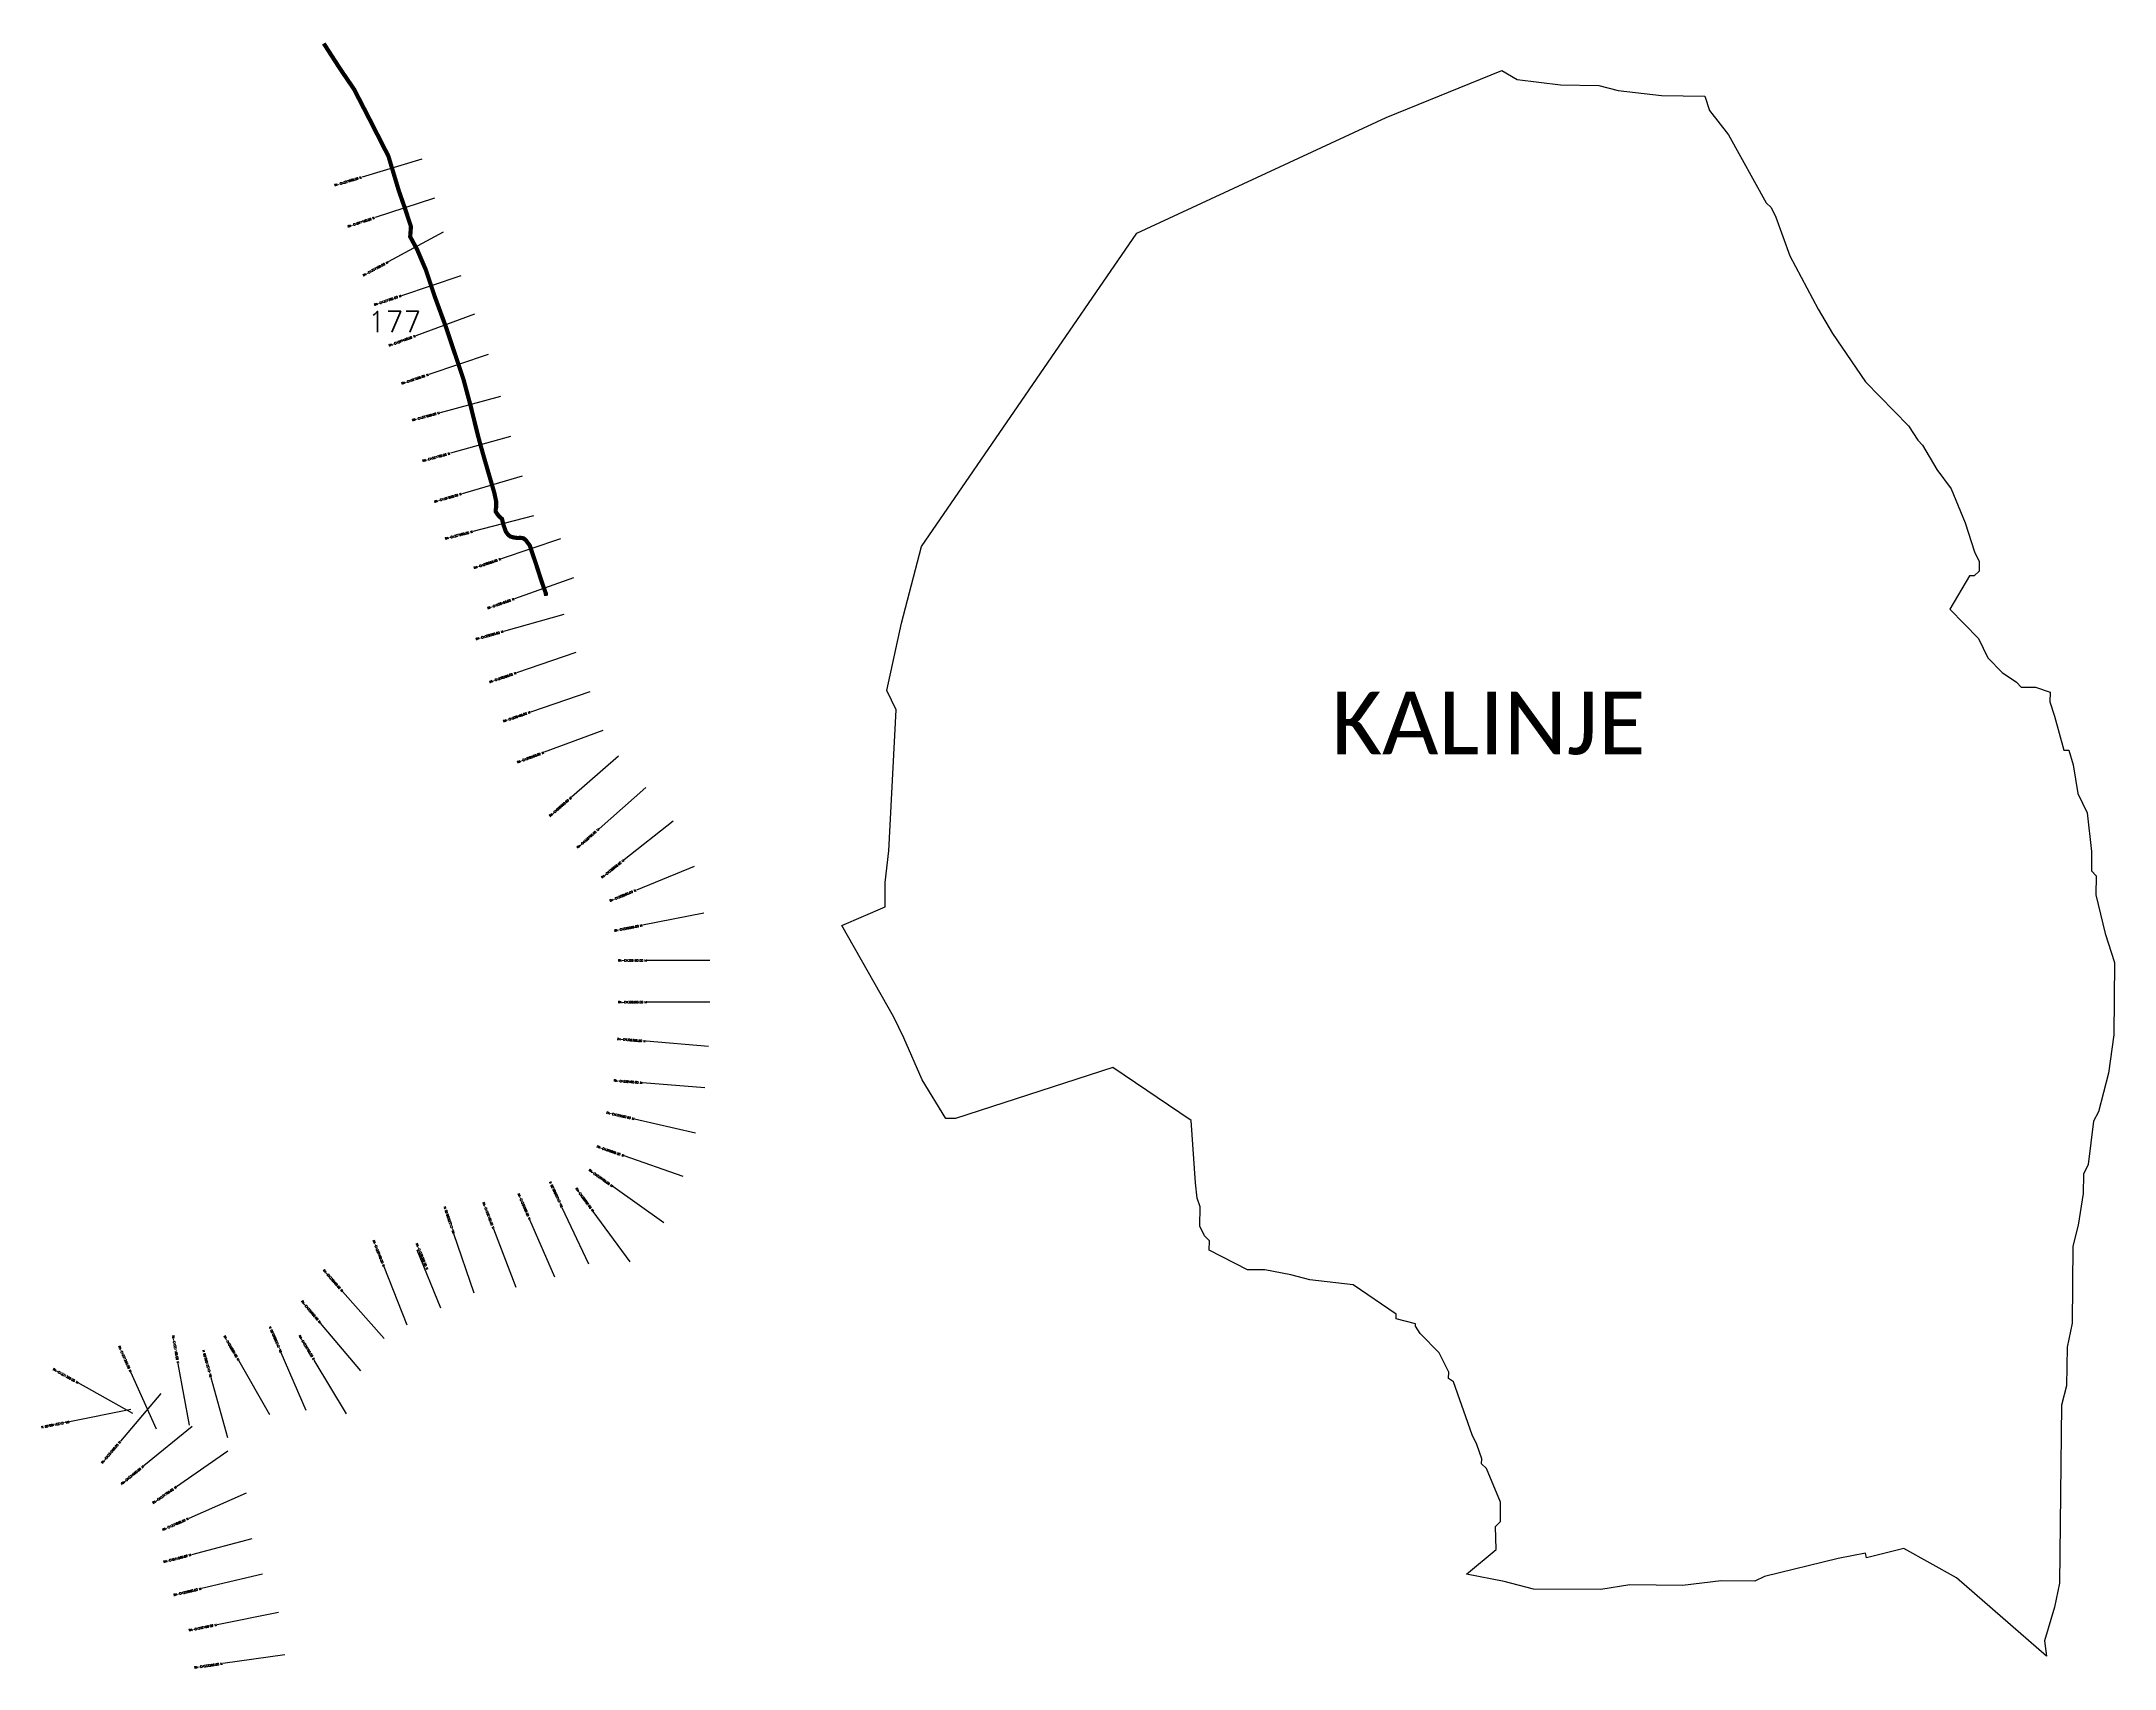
# Model space of a CAD drawing. Header units: metres. Extents: x 288417 to 293389, y 1993019 to 1996921.
import ezdxf
from ezdxf.enums import TextEntityAlignment as Align

# ---------------------------------------------------------------- set-up
doc = ezdxf.new("R2010")
doc.units = ezdxf.units.M
doc.header["$MEASUREMENT"] = 0
for name, color, linetype in [('ARTIFICIALLY PROTECTED', 4, 'Continuous'), ('CS', 134, 'Continuous'), ('CSMark', 6, 'Continuous'), ('VILLAGE NAME', 250, 'Continuous')]:
    doc.layers.add(name, color=color, linetype=linetype)
doc.styles.get("Standard").update_dxf_attribs({"font": 'simplex.shx'})

msp = doc.modelspace()

# ---------------------------------------------------------------- linework, layer by layer
at = {"color": 6, "flags": 128}
msp.add_lwpolyline([(291044.5, 1996461.4), (291641.8, 1996738.9), (291919.2, 1996852.1), (291956.4, 1996829.8), (292060.2, 1996817.1), (292152.6, 1996816.1), (292198.6, 1996804.1), (292302.5, 1996791.4), (292406.4, 1996790.3), (292417.6, 1996755.5), (292463.2, 1996697.3), (292553.9, 1996534.6), (292565.3, 1996522.9), (292576.6, 1996499.7), (292610.2, 1996406.9), (292678.2, 1996279.1), (292712.2, 1996221), (292791.8, 1996104.6), (292894.6, 1995999.6), (292917.3, 1995964.7), (292928.8, 1995953), (292962.8, 1995894.9), (292996.9, 1995848.3), (293030.7, 1995767.1), (293053.1, 1995697.5), (293064.4, 1995674.3), (293064.1, 1995651.2), (293052.5, 1995639.8), (293040.9, 1995639.9), (292993.8, 1995559.5), (293062.4, 1995489.5), (293085, 1995443.1), (293119.3, 1995408), (293153.7, 1995384.6), (293165.1, 1995372.9), (293199.7, 1995372.5), (293234.3, 1995360.6), (293234, 1995337.5), (293245.2, 1995302.7), (293267.4, 1995221.6), (293279, 1995221.6), (293290.1, 1995186.7), (293301, 1995117.3), (293323.5, 1995070.8), (293334.1, 1994978.3), (293333.6, 1994932.1), (293345, 1994920.4), (293344.5, 1994874.2), (293366.6, 1994781.6), (293389, 1994712), (293387.1, 1994538.8), (293374.6, 1994446.5), (293350.5, 1994354.4), (293338.7, 1994331.4), (293326, 1994227.6), (293314.2, 1994204.6), (293313.7, 1994158.4), (293302, 1994082.1), (293289.3, 1994031.6), (293287.3, 1993846.8), (293275.1, 1993789.2), (293274.1, 1993696.8), (293262, 1993650.7), (293257.4, 1993223.4), (293245.3, 1993165.7), (293221.3, 1993085.1), (293226, 1993048.5), (293010.2, 1993236.3), (292883.9, 1993306.4), (292794.1, 1993284.5), (292791.6, 1993295.6), (292725.8, 1993282.5), (292549.2, 1993239.7), (292526, 1993228.4), (292445.4, 1993229), (292353.1, 1993218.2), (292226.3, 1993219.1), (292157.1, 1993208.1), (291995.7, 1993209.3), (291924.9, 1993227.4), (291834.6, 1993245.1), (291906.2, 1993303.9), (291904.6, 1993359.8), (291916.2, 1993371.3), (291916.6, 1993417.4), (291882.6, 1993498.3), (291871.2, 1993509.9), (291871.3, 1993521.5), (291860, 1993556.1), (291848.6, 1993579.3), (291803.5, 1993706.4), (291792, 1993714.5), (291792.1, 1993729.5), (291769.4, 1993775.8), (291723.7, 1993822.2), (291712.3, 1993839.8), (291712.3, 1993845.4), (291666.3, 1993857.3), (291666.4, 1993868.8), (291563.2, 1993938.7), (291459.5, 1993951), (291413.5, 1993962.9), (291351.5, 1993974.8), (291309.9, 1993975.2), (291218, 1994022), (291218.2, 1994045), (291206.8, 1994056.6), (291195.4, 1994079.8), (291195.8, 1994125.9), (291189, 1994146.6), (291184.7, 1994183.6), (291174.3, 1994333.5), (290986.4, 1994460.2), (290609.5, 1994337.7), (290586.5, 1994337.9), (290529.5, 1994430.5), (290485.8, 1994531.4), (290461.5, 1994580.9), (290336.4, 1994800.8), (290440.5, 1994846.1), (290440.9, 1994903.8), (290449.8, 1994979.8), (290467.1, 1995318.5), (290444.3, 1995364.7), (290480.1, 1995525.9), (290527.6, 1995709.9), (291044.5, 1996461.4)], dxfattribs=at)
at = {"layer": 'ARTIFICIALLY PROTECTED', "const_width": 10, "flags": 128}
msp.add_lwpolyline([(289094.3, 1996916.4), (289133.5, 1996855.7), (289167, 1996806.6), (289203.6, 1996735.7), (289249.4, 1996646), (289274.2, 1996563.4), (289287.7, 1996524.8), (289303.4, 1996477.4), (289301.5, 1996453.1), (289318.6, 1996421.4), (289329.6, 1996395.5), (289338.9, 1996373.9), (289359.6, 1996311.9), (289387.3, 1996236.3), (289429.2, 1996111.3), (289446.3, 1996048), (289463, 1995980.4), (289466.7, 1995966.2), (289478.1, 1995925.1), (289503.3, 1995838.6), (289507.9, 1995817.3), (289507.9, 1995809.6), (289507.6, 1995803.2), (289506.4, 1995797.5), (289506.8, 1995793.5), (289510.3, 1995788.1), (289514.8, 1995782.2), (289521.6, 1995776.3), (289525.6, 1995760.8), (289531.2, 1995745.1), (289537.2, 1995737.4), (289541.7, 1995734), (289549.7, 1995731.7), (289559.7, 1995730.3), (289565.5, 1995731), (289573.3, 1995729.7), (289578.7, 1995725.4), (289588.3, 1995712.4), (289603.4, 1995667.6), (289616.5, 1995626.9), (289626.9, 1995597.4), (289627.2, 1995591.6)], dxfattribs=at)
at = {"layer": 'CS'}
for p, q in [((289329.8, 1996639.1), (289186.1, 1996596)), ((289359.7, 1996545.9), (289217.3, 1996498.8)), ((289380.9, 1996463.8), (289248.9, 1996392.6)), ((289422.9, 1996359.2), (289280.6, 1996311.5)), ((289455.9, 1996267), (289315.1, 1996215.4)), ((289488.5, 1996170.3), (289346.3, 1996122.6)), ((289518, 1996070.1), (289373.2, 1996031)), ((289542.4, 1995973.7), (289397.9, 1995933.6)), ((289569.8, 1995878.5), (289425.8, 1995836.5)), ((289597.1, 1995783.9), (289452, 1995746)), ((289662, 1995728.4), (289519.9, 1995680.5)), ((289693.3, 1995634.6), (289551.9, 1995584.6)), ((289669.7, 1995546.9), (289525.3, 1995506.3)), ((289698.6, 1995455.9), (289556.8, 1995407.1)), ((289732.1, 1995361.7), (289590.2, 1995312.9)), ((289763.4, 1995268.8), (289622.9, 1995216.4)), ((289801.2, 1995207.2), (289688.2, 1995108.5)), ((289866.9, 1995132.2), (289754.4, 1995033.1)), ((289932.5, 1995051.5), (289814.8, 1994958.5)), ((289982.9, 1994942.2), (289843.9, 1994885.8)), ((290006.1, 1994830.2), (289858.9, 1994801.5)), ((290019.8, 1994717), (289869.8, 1994717)), ((290019.8, 1994617), (289869.8, 1994617)), ((290016.6, 1994511), (289867.1, 1994523.2)), ((290008.4, 1994411.4), (289858.9, 1994423.5)), ((289985.8, 1994302.9), (289839.7, 1994336.7)), ((289956.3, 1994199.1), (289814.6, 1994248.4)), ((289909.6, 1994088.1), (289787.2, 1994174.8)), ((289648.2, 1993957.2), (289588.5, 1994094.8)), ((289729.6, 1993988.3), (289666.1, 1994124.1)), ((289829.4, 1993994.1), (289740.7, 1994115)), ((289454.8, 1993919.2), (289406.4, 1994061.2)), ((289555.8, 1993932.9), (289501.8, 1994072.9)), ((289294.2, 1993842.6), (289239, 1993982.1)), ((289375, 1993883.3), (289318.3, 1994022.1)), ((289238.8, 1993810.3), (289139.6, 1993922.9)), ((289183.1, 1993733), (289086.2, 1993847.5)), ((288692.9, 1993592.8), (288631.5, 1993729.6)), ((288772.4, 1993602.2), (288745.2, 1993749.7)), ((288965.1, 1993627.3), (288890.2, 1993757.3)), ((289051.7, 1993638), (288992.3, 1993775.7)), ((289148.6, 1993629.9), (289071.5, 1993758.6)), ((288636.5, 1993630.8), (288505.4, 1993703.7)), ((288703.5, 1993678.4), (288606.5, 1993563.9)), ((288864.5, 1993571.8), (288823.9, 1993716.2)), ((288631.8, 1993640), (288484.7, 1993610.7)), ((288778.7, 1993599.6), (288662.5, 1993504.8)), ((288864.5, 1993540.2), (288741.2, 1993454.8)), ((288908.3, 1993439), (288770.8, 1993378.9)), ((288922, 1993329.5), (288776.8, 1993291.7)), ((288947.5, 1993244.7), (288801.4, 1993210.6)), ((288985.6, 1993153.4), (288838.5, 1993123.9)), ((289000.9, 1993051.2), (288852.4, 1993030.6))]:
    msp.add_line(p, q, dxfattribs=at)

# ---------------------------------------------------------------- texts
at = {"insert": (289199.6, 1996274.3), "char_height": 50, "attachment_point": 1}
msp.add_mtext_dynamic_manual_height_columns('177', width=84.374, gutter_width=1, heights=[74.2], dxfattribs=at)
at = {"layer": 'CSMark'}
for s, rotation, p in [('RA-CH327060.00 M', 16.6946, (289185.1, 1996595.7)), ('RA-CH327160.00 M', 18.2664, (289216.3, 1996498.5)), ('RA-CH327260.00 M', 28.3475, (289248.1, 1996392.1)), ('RA-CH327360.00 M', 18.5208, (289279.7, 1996311.2)), ('RA-CH327460.00 M', 20.1215, (289314.2, 1996215.1)), ('RA-CH327560.00 M', 18.5277, (289345.4, 1996122.3)), ('RA-CH327660.00 M', 15.1175, (289372.2, 1996030.7)), ('RA-CH327760.00 M', 15.5057, (289396.9, 1995933.3)), ('RA-CH327860.00 M', 16.2494, (289424.8, 1995836.2)), ('RA-CH327960.00 M', 14.6179, (289451, 1995745.8)), ('RA-CH328060.00 M', 18.6405, (289519, 1995680.1)), ('RA-CH328160.00 M', 19.4523, (289550.9, 1995584.3)), ('RA-CH328260.00 M', 15.6739, (289524.3, 1995506.1)), ('RA-CH328360.00 M', 18.9759, (289555.8, 1995406.8)), ('RA-CH328460.00 M', 18.9759, (289589.3, 1995312.6)), ('RA-CH328560.00 M', 20.4562, (289621.9, 1995216)), ('RA-CH328660.00 M', 41.1137, (289687.5, 1995107.9)), ('RA-CH328760.00 M', 41.3822, (289753.6, 1995032.4)), ('RA-CH328860.00 M', 38.3203, (289814, 1994957.9)), ('RA-CH328960.00 M', 22.0902, (289843, 1994885.4)), ('RA-CH329060.00 M', 11.0134, (289857.9, 1994801.3)), ('RA-CH329360.00 M', 355.3457, (289866.1, 1994523.3)), ('RA-CH329460.00 M', 355.3457, (289857.9, 1994423.6)), ('RA-CH329560.00 M', 346.9957, (289838.7, 1994336.9)), ('RA-CH329660.00 M', 340.8116, (289813.6, 1994248.7)), ('RA-CH329760.00 M', 324.674, (289786.4, 1994175.4)), ('RA-CH330160.00 M', 291.094, (289501.4, 1994073.8)), ('RA-CH330060.00 M', 293.4405, (289588.2, 1994095.8)), ('RA-CH329860.00 M', 306.2688, (289740.1, 1994115.8)), ('RA-CH330460.00 M', 291.6109, (289238.6, 1993983)), ('RA-CH330360.00 M', 292.2344, (289342.6, 1993975.8)), ('RA-CH330560.00 M', 311.3801, (289139, 1993923.6)), ('RA-CH330660.00 M', 310.2141, (289085.6, 1993848.3)), ('RA-CH331260.00 M', 294.1523, (288631.1, 1993730.5)), ('RA-CH331160.00 M', 280.4579, (288745, 1993750.7)), ('RA-CH330960.00 M', 299.9542, (288889.7, 1993758.1)), ('RA-CH330760.00 M', 300.9478, (289071, 1993759.4)), ('RA-CH331360.00 M', 330.9306, (288504.5, 1993704.2)), ('RA-CH331560.00 M', 49.7343, (288605.9, 1993563.1)), ('RA-CH331660.00 M', 39.2323, (288661.7, 1993504.1)), ('RA-CH331760.00 M', 34.7443, (288740.4, 1993454.2)), ('RA-CH331860.00 M', 23.598, (288769.9, 1993378.5)), ('RA-CH331960.00 M', 14.5894, (288775.8, 1993291.4)), ('RA-CH332060.00 M', 13.1442, (288800.4, 1993210.4)), ('RA-CH332160.00 M', 11.3481, (288837.5, 1993123.7)), ('RA-CH332260.00 M', 7.901, (288851.4, 1993030.4))]:
    msp.add_text(s, height=5, rotation=rotation, dxfattribs=at).set_placement(p, align=Align.MIDDLE_RIGHT)
for s, p in [('RA-CH329160.00 M', (289868.8, 1994717)), ('RA-CH329260.00 M', (289868.8, 1994617))]:
    msp.add_text(s, height=5, dxfattribs=at).set_placement(p, align=Align.MIDDLE_RIGHT)
for s, rotation, p in [('RA-CH329960.00 M', 115.0828, (289665.6, 1994125)), ('RA-CH330260.00 M', 108.8112, (289406.1, 1994062.1)), ('RA-CH330860.00 M', 113.3236, (288991.9, 1993776.6)), ('RA-CH331060.00 M', 105.6712, (288823.7, 1993717.2)), ('RA-CH331460.00 M', 191.2569, (288483.7, 1993610.5))]:
    msp.add_text(s, height=5, rotation=rotation, dxfattribs=at).set_placement(p, align=Align.MIDDLE_LEFT)
at = {"layer": 'VILLAGE NAME', "insert": (291510.8, 1995361.6), "char_height": 150, "attachment_point": 1}
msp.add_mtext_dynamic_manual_height_columns('{\\fCalibri|b0|i0|c0|p34;KALINJE}', width=1877.914, gutter_width=1, heights=[0], dxfattribs=at)

doc.saveas('drawing.dxf')
